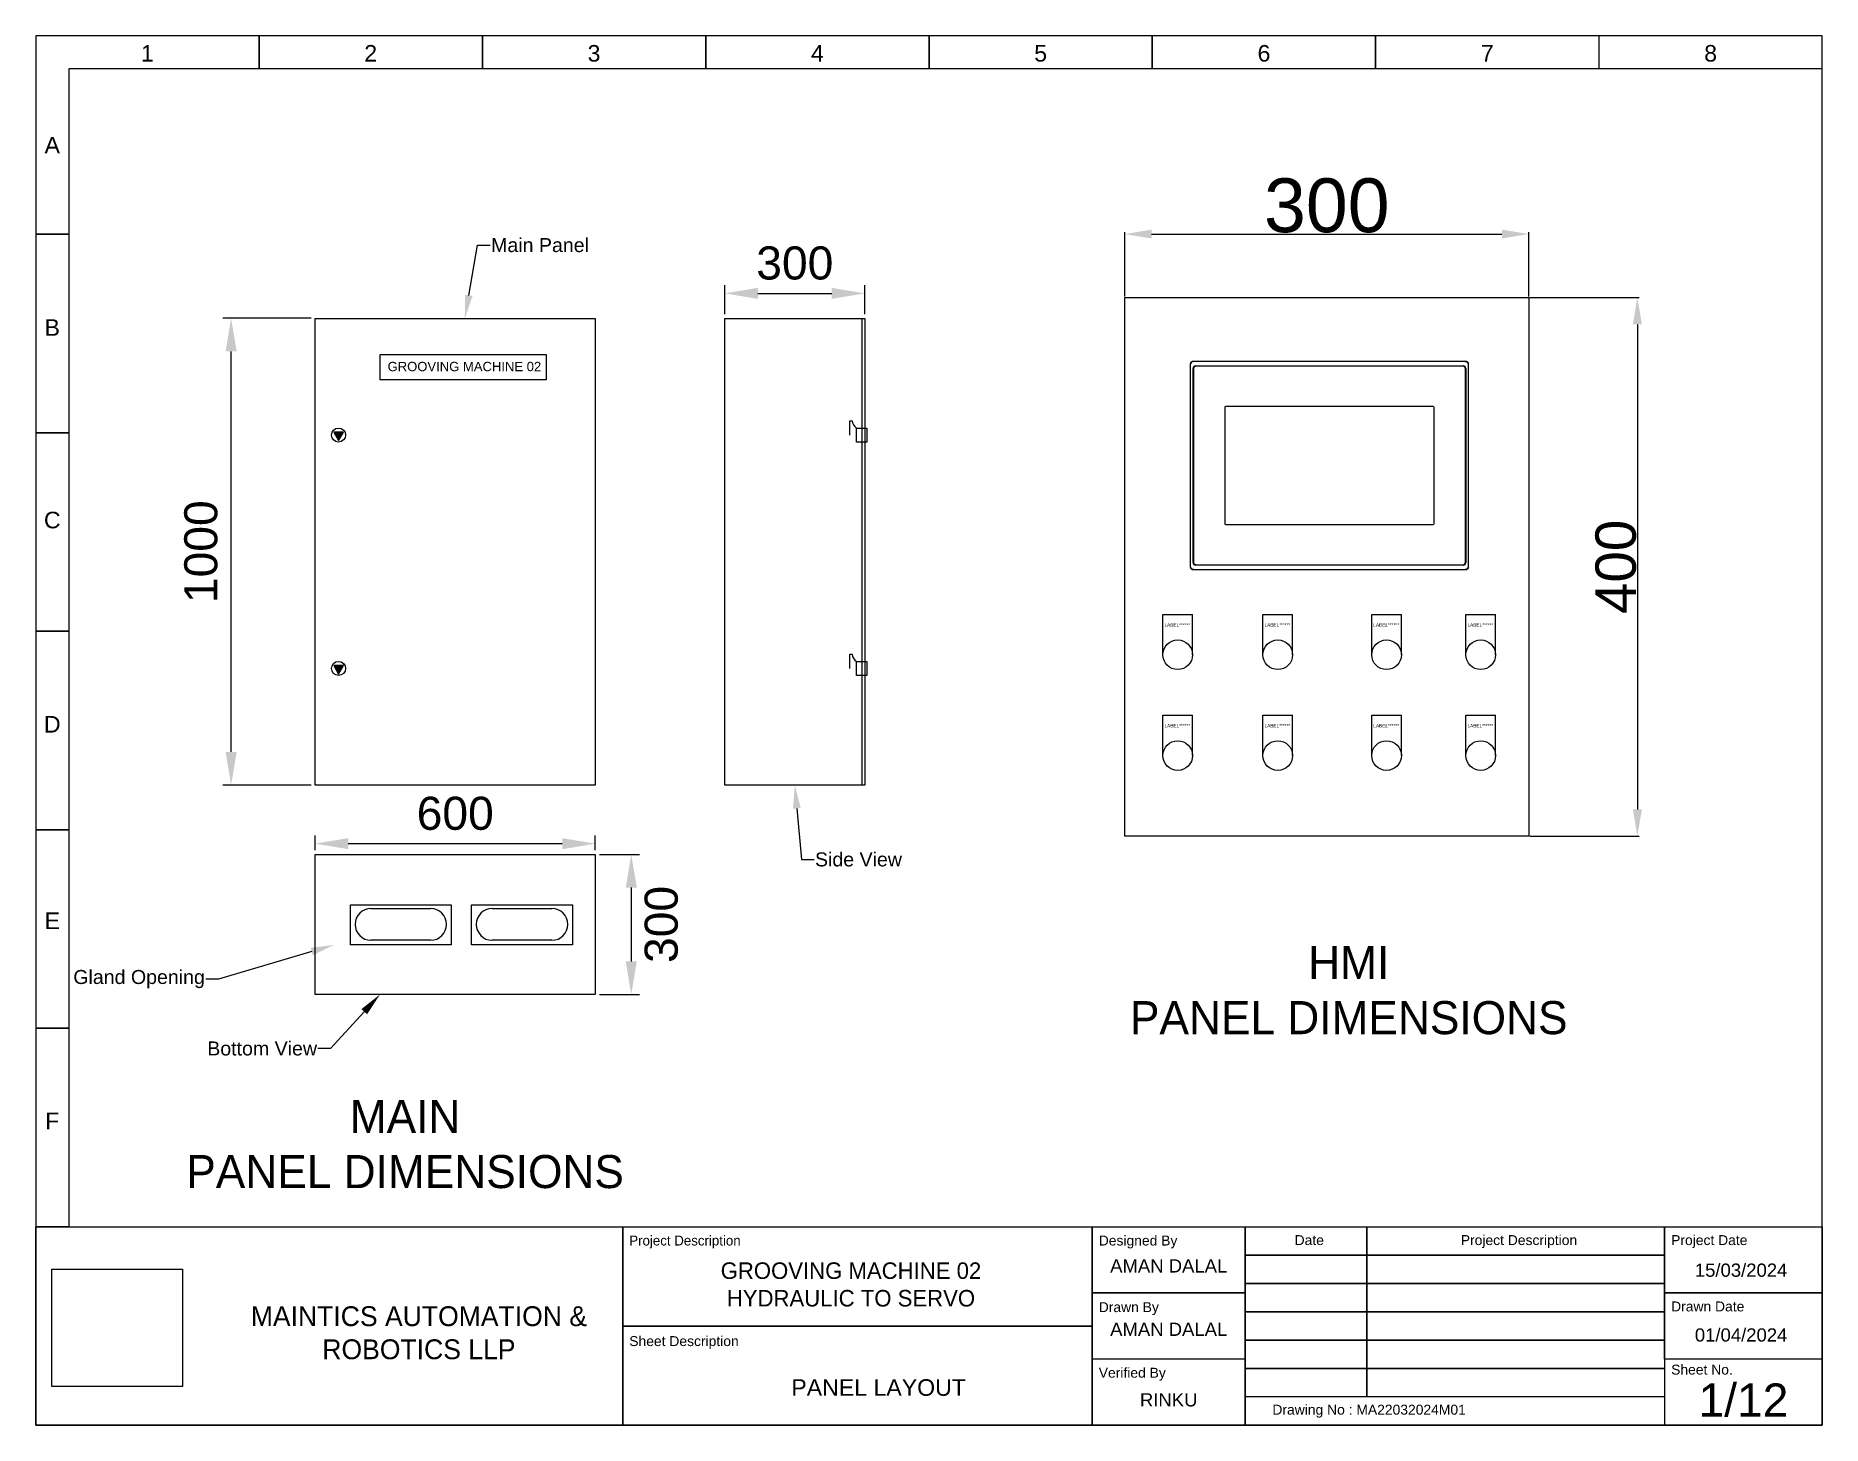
# Model space of a CAD drawing. Header units: millimetres. Extents: x -11 to 5160, y -11 to 2043.
# Drawn here: x 3963.4 to 4233.4, y 1339.9 to 1549.9 of the extents above; entities that cross this region are included whole.
import ezdxf
from ezdxf import colors
from ezdxf.entities.mleader import LeaderData, LeaderLine
from ezdxf.math import Vec2, Vec3

# ---------------------------------------------------------------- set-up
doc = ezdxf.new("R2010")
doc.units = ezdxf.units.MM
doc.styles.add('Annotative', font='arial.ttf')
doc.styles.get("Standard").update_dxf_attribs({"font": 'arial.ttf'})
doc.dimstyles.new('ISO-25', dxfattribs={"dimtxt": 2.5, "dimasz": 2.5, "dimexe": 1.25, "dimexo": 0.625, "dimtad": 1, "dimtxsty": 'Standard', "dimcen": 2.5, "dimadec": 0, "dimazin": 0, "dimtfac": 1, "dimtmove": 0, "dimatfit": 3, "dimfxl": 1, "dimarcsym": 0})
picture_1 = doc.add_image_def('image1.jpg', size_in_pixel=(150, 135))

msp = doc.modelspace()

# ---------------------------------------------------------------- texts
at = {"attachment_point": 1, "style": 'Annotative'}
for s, insert, char_height, width in [('\\pxqc;1', (3963.421, 1548.482), 2.5, 33.75), ('\\pxqc;2', (3997.171, 1548.482), 2.5, 33.75), ('\\pxqc;3', (4030.921, 1548.482), 2.5, 33.75), ('\\pxqc;4', (4064.671, 1548.482), 2.5, 33.75), ('\\pxqc;5', (4098.421, 1548.482), 2.5, 33.75), ('\\pxqc;6', (4132.171, 1548.482), 2.5, 33.75), ('\\pxqc;7', (4165.921, 1548.482), 2.5, 33.75), ('\\pxqc;8', (4199.671, 1548.482), 2.5, 33.75), ('\\pxqc;A', (3963.421, 1534.608), 2.5, 5), ('\\pxqc;B', (3963.421, 1507.04), 2.5, 5), ('\\pxqc;C', (3963.421, 1477.946), 2.5, 5), ('\\pxqc;D', (3963.421, 1447.078), 2.5, 5), ('\\pxqc;E', (3963.421, 1417.387), 2.5, 5), ('\\pxqc;F', (3963.421, 1387.134), 2.5, 5), ('Designed By', (4124.078, 1368.556), 1.5, 22.12958), ('\\pxqc;Date', (4147.195, 1368.622), 1.5, 17.39528), ('\\pxqc;Project Description', (4165.577, 1368.622), 1.5, 44.01766), ('Project Date', (4210.582, 1368.622), 1.5, 22.83874), ('\\pxqc;AMAN DALAL', (4123.091, 1364.975), 2, 23.11684), ('\\pxqc;15/03/2024', (4209.595, 1364.328), 2, 23.11684), ('Drawn By', (4124.078, 1358.492), 1.5, 22.12958), ('Drawn Date', (4210.582, 1358.596), 1.5, 22.83874), ('Sheet Description', (4053.124, 1353.357), 1.5, 34.98019), ('\\pxqc;AMAN DALAL', (4123.091, 1355.391), 2, 23.11684), ('\\pxqc;01/04/2024', (4209.595, 1354.534), 2, 23.11684), ('Verified By', (4124.078, 1348.577), 1.5, 22.12958), ('Sheet No.', (4210.582, 1349.05), 1.5, 22.83874), ('\\pxqc;PANEL LAYOUT', (4052.137, 1346.843), 2.5, 77.34131), ('\\pxqc;RINKU', (4123.091, 1344.727), 2, 23.11684), ('\\pxqc;1/12', (4209.595, 1346.203), 5, 23.82599), ('Drawing No : MA22032024M01', (4150.318, 1342.996), 1.5, 44.01766)]:
    msp.add_mtext(s, dxfattribs=dict(at, insert=insert, char_height=char_height, width=width))
at = {"attachment_point": 1}
for s, width, gutter_width, insert, char_height in [('GROOVING MACHINE 02', 25.24188, 0.882, (4016.597, 1500.6), 1.41083), ('\\pxqc;{\\Ftxt|c0;HMI\\PPANEL DIMENSIONS}', 77.34131, 12.5, (4123.185, 1412.328), 5), ('\\pxqc;{\\Ftxt|c0;MAIN\\PPANEL DIMENSIONS}', 77.34131, 12.5, (3980.573, 1389.066), 5), ('{\\Ftxt|c0;Project Description}', 34.98019, 12.5, (4053.124, 1368.556), 1.5), ('\\pxqc;{\\Ftxt|c0;GROOVING MACHINE 02\\PHYDRAULIC TO SERVO}', 66.4073, 12.5, (4053.423, 1364.505), 2.5), ('\\pxqc;{\\Ftxt|c0;MAINTICS AUTOMATION &\\PROBOTICS LLP}', 66.55986, 12.5, (3988.053, 1357.873), 3)]:
    msp.add_mtext_dynamic_manual_height_columns(s, width=width, gutter_width=gutter_width, heights=[0], dxfattribs=dict(at, insert=insert, char_height=char_height))

# ---------------------------------------------------------------- blocks, each defined once
blk = doc.blocks.new('*D52')
at = {"color": 0, "lineweight": -2, "transparency": 16777216}
for p, q in [((4048.61, 1426.16), (4054.67, 1426.16)), ((4053.42, 1421.16), (4053.42, 1410)), ((4048.61, 1405), (4054.67, 1405))]:
    blk.add_line(p, q, dxfattribs=at)
at = {"color": 0, "transparency": 16777216}
for points in [[(4052.59, 1421.16), (4054.26, 1421.16), (4053.42, 1426.16)], [(4052.59, 1410), (4054.26, 1410), (4053.42, 1405)]]:
    blk.add_solid(points, dxfattribs=at)
at = {"layer": 'Defpoints', "color": 0, "transparency": 16777216}
for p in [(4047.99, 1426.16), (4047.99, 1405), (4053.42, 1405)]:
    blk.add_point(p, dxfattribs=at)
at = {"color": 0, "transparency": 16777216, "insert": (4057.98, 1415.58), "char_height": 5, "attachment_point": 5, "rotation": 90}
blk.add_mtext('300', dxfattribs=at)
blk = doc.blocks.new('*D53')
at = {"color": 0, "lineweight": -2, "transparency": 16777216}
for p, q in [((4005.66, 1426.78), (4005.66, 1429.04)), ((4047.99, 1426.78), (4047.99, 1429.04)), ((4010.66, 1427.79), (4042.99, 1427.79))]:
    blk.add_line(p, q, dxfattribs=at)
at = {"color": 0, "transparency": 16777216}
for points in [[(4010.66, 1428.62), (4010.66, 1426.95), (4005.66, 1427.79)], [(4042.99, 1428.62), (4042.99, 1426.95), (4047.99, 1427.79)]]:
    blk.add_solid(points, dxfattribs=at)
at = {"layer": 'Defpoints', "color": 0, "transparency": 16777216}
for p in [(4005.66, 1426.16), (4047.99, 1427.79), (4047.99, 1426.16)]:
    blk.add_point(p, dxfattribs=at)
at = {"color": 0, "transparency": 16777216, "insert": (4026.82, 1432.34), "char_height": 5, "attachment_point": 5}
blk.add_mtext('600', dxfattribs=at)
blk = doc.blocks.new('*D54')
at = {"color": 0, "lineweight": -2, "transparency": 16777216}
for p, q in [((4005.04, 1507.18), (3991.7, 1507.18)), ((3992.95, 1441.64), (3992.95, 1502.18)), ((4005.04, 1436.64), (3991.7, 1436.64))]:
    blk.add_line(p, q, dxfattribs=at)
at = {"color": 0, "transparency": 16777216}
for points in [[(3992.12, 1502.18), (3993.79, 1502.18), (3992.95, 1507.18)], [(3992.12, 1441.64), (3993.79, 1441.64), (3992.95, 1436.64)]]:
    blk.add_solid(points, dxfattribs=at)
at = {"layer": 'Defpoints', "color": 0, "transparency": 16777216}
for p in [(3992.95, 1507.18), (4005.66, 1507.18), (4005.66, 1436.64)]:
    blk.add_point(p, dxfattribs=at)
at = {"color": 0, "transparency": 16777216, "insert": (3988.4, 1471.91), "char_height": 5, "attachment_point": 5, "rotation": 90}
blk.add_mtext('1000', dxfattribs=at)
blk = doc.blocks.new('*D55')
at = {"color": 0, "lineweight": -2, "transparency": 16777216}
for p, q in [((4067.56, 1507.8), (4067.56, 1512.2)), ((4088.72, 1507.8), (4088.72, 1512.2)), ((4072.56, 1510.95), (4083.72, 1510.95))]:
    blk.add_line(p, q, dxfattribs=at)
at = {"color": 0, "transparency": 16777216}
for points in [[(4072.56, 1511.79), (4072.56, 1510.12), (4067.56, 1510.95)], [(4083.72, 1511.79), (4083.72, 1510.12), (4088.72, 1510.95)]]:
    blk.add_solid(points, dxfattribs=at)
at = {"layer": 'Defpoints', "color": 0, "transparency": 16777216}
for p in [(4088.72, 1510.95), (4067.56, 1507.18), (4088.72, 1507.18)]:
    blk.add_point(p, dxfattribs=at)
at = {"color": 0, "transparency": 16777216, "insert": (4078.14, 1515.51), "char_height": 5, "attachment_point": 5}
blk.add_mtext('300', dxfattribs=at)
blk = doc.blocks.new('*U227')
for p, q in [((-11, 0), (-11, 30)), ((-11, 30), (11, 30)), ((11, 0), (11, 30))]:
    blk.add_line(p, q)
blk.add_circle((0, 0), 11)
at = {"insert": (-11.3, 23.4), "char_height": 2.5, "attachment_point": 1}
blk.add_mtext_dynamic_manual_height_columns('\\pxqc,t5;LABEL******', width=22, gutter_width=12.5, heights=[0], dxfattribs=at)
blk = doc.blocks.new('*D234')
at = {"color": 0, "lineweight": -2, "transparency": 16777216}
for p, q in [((3434.5, 1751.8), (3515.6, 1751.8)), ((3514.3, 1731.8), (3514.3, 1371.8)), ((3434.5, 1351.8), (3515.6, 1351.8))]:
    blk.add_line(p, q, dxfattribs=at)
at = {"color": 0, "transparency": 16777216}
for points in [[(3511, 1731.8), (3517.7, 1731.8), (3514.3, 1751.8)], [(3511, 1371.8), (3517.7, 1371.8), (3514.3, 1351.8)]]:
    blk.add_solid(points, dxfattribs=at)
at = {"layer": 'Defpoints', "color": 0, "transparency": 16777216}
for p in [(3433.8, 1751.8), (3433.8, 1351.8), (3514.3, 1351.8)]:
    blk.add_point(p, dxfattribs=at)
at = {"color": 0, "transparency": 16777216, "insert": (3498.4, 1551.8), "char_height": 2.5, "attachment_point": 5, "rotation": 90}
blk.add_mtext('{\\H12x;400}', dxfattribs=at)
blk = doc.blocks.new('*D233')
at = {"color": 0, "lineweight": -2, "transparency": 16777216}
for p, q in [((3133.8, 1752.4), (3133.8, 1800.1)), ((3153.8, 1798.8), (3413.8, 1798.8)), ((3433.8, 1752.4), (3433.8, 1800.1))]:
    blk.add_line(p, q, dxfattribs=at)
at = {"color": 0, "transparency": 16777216}
for points in [[(3153.8, 1802.1), (3153.8, 1795.5), (3133.8, 1798.8)], [(3413.8, 1802.1), (3413.8, 1795.5), (3433.8, 1798.8)]]:
    blk.add_solid(points, dxfattribs=at)
at = {"layer": 'Defpoints', "color": 0, "transparency": 16777216}
for p in [(3433.8, 1798.8), (3133.8, 1751.8), (3433.8, 1751.8)]:
    blk.add_point(p, dxfattribs=at)
at = {"color": 0, "transparency": 16777216, "insert": (3283.8, 1819.9), "char_height": 2.5, "attachment_point": 5}
blk.add_mtext('{\\H16x;300}', dxfattribs=at)
blk = doc.blocks.new('BCH PANEL')
at = {"color": 7, "linetype": 'Continuous'}
for p, q in [((3182.752, 1702.536), (3182.756, 1702.672)), ((3182.752, 1551.514), (3182.752, 1702.536)), ((3182.756, 1702.672), (3182.77, 1702.807)), ((3182.77, 1702.807), (3182.793, 1702.941)), ((3182.793, 1702.941), (3182.825, 1703.073)), ((3182.825, 1703.073), (3182.866, 1703.202)), ((3182.866, 1703.202), (3182.916, 1703.329)), ((3182.916, 1703.329), (3182.974, 1703.452)), ((3182.925, 1702.433), (3182.922, 1702.366)), ((3182.931, 1702.5), (3182.925, 1702.433)), ((3182.94, 1702.568), (3182.931, 1702.5)), ((3182.95, 1702.635), (3182.94, 1702.568)), ((3182.964, 1702.702), (3182.95, 1702.635)), ((3182.979, 1702.769), (3182.964, 1702.702)), ((3182.974, 1703.452), (3183.041, 1703.57)), ((3182.997, 1702.836), (3182.979, 1702.769)), ((3183.017, 1702.902), (3182.997, 1702.836)), ((3183.039, 1702.967), (3183.017, 1702.902)), ((3183.063, 1703.032), (3183.039, 1702.967)), ((3183.041, 1703.57), (3183.115, 1703.684)), ((3183.09, 1703.096), (3183.063, 1703.032)), ((3183.119, 1703.159), (3183.09, 1703.096)), ((3183.115, 1703.684), (3183.197, 1703.792)), ((3183.15, 1703.221), (3183.119, 1703.159)), ((3183.184, 1703.282), (3183.15, 1703.221)), ((3183.219, 1703.342), (3183.184, 1703.282)), ((3183.197, 1703.792), (3183.286, 1703.894)), ((3183.257, 1703.401), (3183.219, 1703.342)), ((3183.296, 1703.459), (3183.257, 1703.401)), ((3183.286, 1703.894), (3183.383, 1703.99)), ((3183.338, 1703.515), (3183.296, 1703.459)), ((3183.381, 1703.569), (3183.338, 1703.515)), ((3183.426, 1703.622), (3183.381, 1703.569)), ((3183.383, 1703.99), (3183.485, 1704.08)), ((3183.473, 1703.674), (3183.426, 1703.622)), ((3183.522, 1703.723), (3183.473, 1703.674)), ((3183.485, 1704.08), (3183.593, 1704.162)), ((3183.572, 1703.771), (3183.522, 1703.723)), ((3183.623, 1703.817), (3183.572, 1703.771)), ((3183.593, 1704.162), (3183.707, 1704.236)), ((3183.677, 1703.861), (3183.623, 1703.817)), ((3183.731, 1703.904), (3183.677, 1703.861)), ((3183.707, 1704.236), (3183.825, 1704.303)), ((3183.787, 1703.944), (3183.731, 1703.904)), ((3183.844, 1703.982), (3183.787, 1703.944)), ((3183.825, 1704.303), (3183.948, 1704.361)), ((3183.903, 1704.018), (3183.844, 1703.982)), ((3183.962, 1704.053), (3183.903, 1704.018)), ((3183.948, 1704.361), (3184.074, 1704.411)), ((3184.023, 1704.085), (3183.962, 1704.053)), ((3184.084, 1704.115), (3184.023, 1704.085)), ((3184.074, 1704.411), (3184.204, 1704.452)), ((3184.146, 1704.143), (3184.084, 1704.115)), ((3184.21, 1704.169), (3184.146, 1704.143)), ((3184.204, 1704.452), (3184.336, 1704.484)), ((3184.274, 1704.192), (3184.21, 1704.169)), ((3184.339, 1704.214), (3184.274, 1704.192)), ((3184.336, 1704.484), (3184.47, 1704.507)), ((3184.406, 1704.233), (3184.339, 1704.214)), ((3184.472, 1704.251), (3184.406, 1704.233)), ((3184.47, 1704.507), (3184.605, 1704.52)), ((3184.539, 1704.266), (3184.472, 1704.251)), ((3184.502, 1555.025), (3184.502, 1699.025)), ((3184.606, 1704.278), (3184.539, 1704.266)), ((3184.605, 1704.52), (3184.741, 1704.525)), ((3184.673, 1704.289), (3184.606, 1704.278)), ((3184.74, 1704.298), (3184.673, 1704.289)), ((3184.806, 1704.304), (3184.74, 1704.298)), ((3184.741, 1704.525), (3386.763, 1704.525)), ((3184.752, 1698.775), (3184.752, 1555.275)), ((3184.872, 1704.308), (3184.806, 1704.304)), ((3184.872, 1704.308), (3184.928, 1704.31)), ((3184.928, 1704.31), (3184.955, 1704.31)), ((3386.548, 1704.31), (3184.955, 1704.31)), ((3186.502, 1701.025), (3385.002, 1701.025)), ((3384.752, 1700.775), (3186.752, 1700.775)), ((3386.548, 1704.31), (3386.603, 1704.309)), ((3386.603, 1704.309), (3386.631, 1704.308)), ((3386.631, 1704.308), (3386.697, 1704.304)), ((3386.697, 1704.304), (3386.763, 1704.297)), ((3386.752, 1555.275), (3386.752, 1698.775)), ((3386.763, 1704.525), (3386.898, 1704.52)), ((3386.763, 1704.297), (3386.83, 1704.288)), ((3386.83, 1704.288), (3386.897, 1704.277)), ((3386.897, 1704.277), (3386.964, 1704.264)), ((3386.898, 1704.52), (3387.034, 1704.507)), ((3386.964, 1704.264), (3387.03, 1704.249)), ((3387.002, 1699.025), (3387.002, 1555.025)), ((3387.03, 1704.249), (3387.097, 1704.231)), ((3387.034, 1704.507), (3387.167, 1704.484)), ((3387.097, 1704.231), (3387.163, 1704.211)), ((3387.163, 1704.211), (3387.228, 1704.189)), ((3387.167, 1704.484), (3387.3, 1704.452)), ((3387.228, 1704.189), (3387.292, 1704.165)), ((3387.292, 1704.165), (3387.355, 1704.139)), ((3387.3, 1704.452), (3387.429, 1704.411)), ((3387.355, 1704.139), (3387.417, 1704.111)), ((3387.417, 1704.111), (3387.478, 1704.08)), ((3387.429, 1704.411), (3387.555, 1704.361)), ((3387.478, 1704.08), (3387.538, 1704.048)), ((3387.538, 1704.048), (3387.598, 1704.014)), ((3387.555, 1704.361), (3387.678, 1704.303)), ((3387.598, 1704.014), (3387.656, 1703.978)), ((3387.656, 1703.978), (3387.713, 1703.94)), ((3387.678, 1704.303), (3387.797, 1704.236)), ((3387.713, 1703.94), (3387.769, 1703.899)), ((3387.769, 1703.899), (3387.823, 1703.857)), ((3387.797, 1704.236), (3387.91, 1704.162)), ((3387.823, 1703.857), (3387.876, 1703.813)), ((3387.876, 1703.813), (3387.928, 1703.768)), ((3387.91, 1704.162), (3388.019, 1704.079)), ((3387.928, 1703.768), (3387.978, 1703.72)), ((3387.978, 1703.72), (3388.027, 1703.671)), ((3388.019, 1704.079), (3388.121, 1703.99)), ((3388.027, 1703.671), (3388.074, 1703.62)), ((3388.074, 1703.62), (3388.119, 1703.567)), ((3388.119, 1703.567), (3388.163, 1703.513)), ((3388.121, 1703.99), (3388.217, 1703.894)), ((3388.163, 1703.513), (3388.204, 1703.457)), ((3388.204, 1703.457), (3388.244, 1703.4)), ((3388.217, 1703.894), (3388.306, 1703.792)), ((3388.244, 1703.4), (3388.282, 1703.341)), ((3388.282, 1703.341), (3388.318, 1703.281)), ((3388.306, 1703.792), (3388.388, 1703.683)), ((3388.318, 1703.281), (3388.352, 1703.22)), ((3388.352, 1703.22), (3388.383, 1703.158)), ((3388.383, 1703.158), (3388.412, 1703.095)), ((3388.388, 1703.683), (3388.463, 1703.57)), ((3388.412, 1703.095), (3388.439, 1703.031)), ((3388.439, 1703.031), (3388.464, 1702.967)), ((3388.463, 1703.57), (3388.529, 1703.451)), ((3388.464, 1702.967), (3388.487, 1702.901)), ((3388.487, 1702.901), (3388.507, 1702.836)), ((3388.507, 1702.836), (3388.524, 1702.769)), ((3388.524, 1702.769), (3388.54, 1702.702)), ((3388.529, 1703.451), (3388.588, 1703.329)), ((3388.54, 1702.702), (3388.553, 1702.635)), ((3388.553, 1702.635), (3388.564, 1702.568)), ((3388.564, 1702.568), (3388.572, 1702.5)), ((3388.572, 1702.5), (3388.578, 1702.433)), ((3388.578, 1702.433), (3388.581, 1702.366)), ((3388.588, 1703.329), (3388.637, 1703.202)), ((3388.637, 1703.202), (3388.678, 1703.073)), ((3388.678, 1703.073), (3388.71, 1702.941)), ((3388.71, 1702.941), (3388.733, 1702.807)), ((3388.733, 1702.807), (3388.747, 1702.672)), ((3388.747, 1702.672), (3388.752, 1702.536)), ((3388.752, 1702.536), (3388.752, 1551.514)), ((3208.002, 1669.975), (3208.002, 1584.075)), ((3362.702, 1670.775), (3208.802, 1670.775)), ((3363.502, 1584.075), (3363.502, 1669.975)), ((3208.802, 1583.275), (3362.702, 1583.275)), ((3182.756, 1551.378), (3182.752, 1551.514)), ((3182.925, 1551.617), (3182.922, 1551.684)), ((3182.931, 1551.549), (3182.925, 1551.617)), ((3182.939, 1551.482), (3182.931, 1551.549)), ((3182.949, 1551.415), (3182.939, 1551.482)), ((3385.002, 1553.025), (3186.502, 1553.025)), ((3186.752, 1553.275), (3384.752, 1553.275)), ((3388.564, 1551.482), (3388.553, 1551.415)), ((3388.572, 1551.55), (3388.564, 1551.482)), ((3388.578, 1551.617), (3388.572, 1551.55)), ((3388.581, 1551.684), (3388.578, 1551.617)), ((3388.752, 1551.514), (3388.747, 1551.378)), ((3182.77, 1551.243), (3182.756, 1551.378)), ((3182.793, 1551.109), (3182.77, 1551.243)), ((3182.825, 1550.977), (3182.793, 1551.109)), ((3182.866, 1550.848), (3182.825, 1550.977)), ((3182.916, 1550.721), (3182.866, 1550.848)), ((3182.974, 1550.598), (3182.916, 1550.721)), ((3182.962, 1551.348), (3182.949, 1551.415)), ((3182.978, 1551.281), (3182.962, 1551.348)), ((3183.04, 1550.48), (3182.974, 1550.598)), ((3182.996, 1551.216), (3182.978, 1551.281)), ((3183.016, 1551.15), (3182.996, 1551.216)), ((3183.038, 1551.086), (3183.016, 1551.15)), ((3183.063, 1551.022), (3183.038, 1551.086)), ((3183.115, 1550.367), (3183.04, 1550.48)), ((3183.09, 1550.959), (3183.063, 1551.022)), ((3183.119, 1550.897), (3183.09, 1550.959)), ((3183.197, 1550.258), (3183.115, 1550.367)), ((3183.15, 1550.836), (3183.119, 1550.897)), ((3183.184, 1550.776), (3183.15, 1550.836)), ((3183.22, 1550.716), (3183.184, 1550.776)), ((3183.286, 1550.156), (3183.197, 1550.258)), ((3183.257, 1550.658), (3183.22, 1550.716)), ((3183.297, 1550.601), (3183.257, 1550.658)), ((3183.382, 1550.06), (3183.286, 1550.156)), ((3183.339, 1550.546), (3183.297, 1550.601)), ((3183.383, 1550.492), (3183.339, 1550.546)), ((3183.485, 1549.97), (3183.382, 1550.06)), ((3183.428, 1550.439), (3183.383, 1550.492)), ((3183.475, 1550.388), (3183.428, 1550.439)), ((3183.523, 1550.339), (3183.475, 1550.388)), ((3183.593, 1549.888), (3183.485, 1549.97)), ((3183.574, 1550.291), (3183.523, 1550.339)), ((3183.625, 1550.245), (3183.574, 1550.291)), ((3183.707, 1549.814), (3183.593, 1549.888)), ((3183.678, 1550.201), (3183.625, 1550.245)), ((3183.733, 1550.159), (3183.678, 1550.201)), ((3183.825, 1549.747), (3183.707, 1549.814)), ((3183.789, 1550.118), (3183.733, 1550.159)), ((3183.846, 1550.079), (3183.789, 1550.118)), ((3183.948, 1549.689), (3183.825, 1549.747)), ((3183.904, 1550.043), (3183.846, 1550.079)), ((3183.963, 1550.008), (3183.904, 1550.043)), ((3184.074, 1549.639), (3183.948, 1549.689)), ((3184.024, 1549.975), (3183.963, 1550.008)), ((3184.085, 1549.944), (3184.024, 1549.975)), ((3184.204, 1549.598), (3184.074, 1549.639)), ((3184.147, 1549.915), (3184.085, 1549.944)), ((3184.211, 1549.889), (3184.147, 1549.915)), ((3184.336, 1549.566), (3184.204, 1549.598)), ((3184.275, 1549.864), (3184.211, 1549.889)), ((3184.34, 1549.841), (3184.275, 1549.864)), ((3184.47, 1549.543), (3184.336, 1549.566)), ((3184.406, 1549.821), (3184.34, 1549.841)), ((3184.473, 1549.803), (3184.406, 1549.821)), ((3184.605, 1549.529), (3184.47, 1549.543)), ((3184.539, 1549.787), (3184.473, 1549.803)), ((3184.606, 1549.773), (3184.539, 1549.787)), ((3184.741, 1549.525), (3184.605, 1549.529)), ((3184.673, 1549.762), (3184.606, 1549.773)), ((3184.74, 1549.753), (3184.673, 1549.762)), ((3184.806, 1549.746), (3184.74, 1549.753)), ((3386.763, 1549.525), (3184.741, 1549.525)), ((3184.872, 1549.742), (3184.806, 1549.746)), ((3184.9, 1549.741), (3184.872, 1549.742)), ((3184.955, 1549.74), (3184.9, 1549.741)), ((3184.955, 1549.74), (3386.548, 1549.74)), ((3386.576, 1549.74), (3386.548, 1549.74)), ((3386.631, 1549.742), (3386.576, 1549.74)), ((3386.697, 1549.746), (3386.631, 1549.742)), ((3386.763, 1549.753), (3386.697, 1549.746)), ((3386.83, 1549.761), (3386.763, 1549.753)), ((3386.898, 1549.529), (3386.763, 1549.525)), ((3386.897, 1549.772), (3386.83, 1549.761)), ((3386.964, 1549.786), (3386.897, 1549.772)), ((3387.034, 1549.543), (3386.898, 1549.529)), ((3387.03, 1549.801), (3386.964, 1549.786)), ((3387.097, 1549.819), (3387.03, 1549.801)), ((3387.167, 1549.566), (3387.034, 1549.543)), ((3387.163, 1549.839), (3387.097, 1549.819)), ((3387.228, 1549.861), (3387.163, 1549.839)), ((3387.3, 1549.598), (3387.167, 1549.566)), ((3387.292, 1549.885), (3387.228, 1549.861)), ((3387.355, 1549.911), (3387.292, 1549.885)), ((3387.429, 1549.639), (3387.3, 1549.598)), ((3387.417, 1549.939), (3387.355, 1549.911)), ((3387.478, 1549.969), (3387.417, 1549.939)), ((3387.555, 1549.689), (3387.429, 1549.639)), ((3387.538, 1550.002), (3387.478, 1549.969)), ((3387.598, 1550.036), (3387.538, 1550.002)), ((3387.678, 1549.747), (3387.555, 1549.689)), ((3387.656, 1550.072), (3387.598, 1550.036)), ((3387.713, 1550.11), (3387.656, 1550.072)), ((3387.796, 1549.814), (3387.678, 1549.747)), ((3387.769, 1550.151), (3387.713, 1550.11)), ((3387.823, 1550.193), (3387.769, 1550.151)), ((3387.91, 1549.888), (3387.796, 1549.814)), ((3387.876, 1550.237), (3387.823, 1550.193)), ((3387.928, 1550.282), (3387.876, 1550.237)), ((3388.018, 1549.97), (3387.91, 1549.888)), ((3387.978, 1550.33), (3387.928, 1550.282)), ((3388.027, 1550.379), (3387.978, 1550.33)), ((3388.121, 1550.06), (3388.018, 1549.97)), ((3388.074, 1550.43), (3388.027, 1550.379)), ((3388.119, 1550.483), (3388.074, 1550.43)), ((3388.163, 1550.537), (3388.119, 1550.483)), ((3388.217, 1550.156), (3388.121, 1550.06)), ((3388.204, 1550.593), (3388.163, 1550.537)), ((3388.244, 1550.65), (3388.204, 1550.593)), ((3388.306, 1550.258), (3388.217, 1550.156)), ((3388.282, 1550.709), (3388.244, 1550.65)), ((3388.318, 1550.768), (3388.282, 1550.709)), ((3388.388, 1550.366), (3388.306, 1550.258)), ((3388.352, 1550.83), (3388.318, 1550.768)), ((3388.383, 1550.892), (3388.352, 1550.83)), ((3388.412, 1550.955), (3388.383, 1550.892)), ((3388.463, 1550.48), (3388.388, 1550.366)), ((3388.439, 1551.018), (3388.412, 1550.955)), ((3388.464, 1551.083), (3388.439, 1551.018)), ((3388.529, 1550.598), (3388.463, 1550.48)), ((3388.487, 1551.148), (3388.464, 1551.083)), ((3388.507, 1551.214), (3388.487, 1551.148)), ((3388.524, 1551.281), (3388.507, 1551.214)), ((3388.54, 1551.348), (3388.524, 1551.281)), ((3388.588, 1550.721), (3388.529, 1550.598)), ((3388.553, 1551.415), (3388.54, 1551.348)), ((3388.637, 1550.848), (3388.588, 1550.721)), ((3388.678, 1550.977), (3388.637, 1550.848)), ((3388.71, 1551.109), (3388.678, 1550.977)), ((3388.733, 1551.243), (3388.71, 1551.109)), ((3388.747, 1551.378), (3388.733, 1551.243))]:
    blk.add_line(p, q, dxfattribs=at)
blk.add_lwpolyline([(3133.844, 1751.785), (3433.844, 1751.785), (3433.844, 1351.785), (3133.844, 1351.785)], close=True)
for centre, radius, start, end in [((3186.502, 1699.025), 2, 90, 180), ((3186.752, 1698.775), 2, 90, 180), ((3384.752, 1698.775), 2, 0, 90), ((3385.002, 1699.025), 2, 0, 90), ((3208.802, 1669.975), 0.8, 90, 180), ((3362.702, 1669.975), 0.8, 0, 90), ((3208.802, 1584.075), 0.8, 180, 270), ((3362.702, 1584.075), 0.8, 270, 0), ((3186.502, 1555.025), 2, 180, 270), ((3186.752, 1555.275), 2, 180, 270), ((3384.752, 1555.275), 2, 270, 0), ((3385.002, 1555.025), 2, 270, 0)]:
    blk.add_arc(centre, radius, start, end, dxfattribs=at)
for p in [(3173.12, 1486.549), (3247.408, 1486.549), (3328.159, 1486.549), (3398.039, 1486.549), (3173.12, 1411.719), (3247.408, 1411.719), (3328.159, 1411.719), (3398.039, 1411.719)]:
    blk.add_blockref('*U227', p)
dim = blk.add_linear_dim(base=(3433.844, 1798.805), p1=(3133.844, 1751.785), p2=(3433.844, 1751.785), text='{\\H16x;<>}', dimstyle='ISO-25', override={"dimasz": 20})
dim.commit()
dim.dimension.update_dxf_attribs({"geometry": '*D233', "text_midpoint": (3283.844, 1819.866)})
dim = blk.add_linear_dim(base=(3514.337, 1351.785), p1=(3433.844, 1751.785), p2=(3433.844, 1351.785), angle=90, text='{\\H12x;<>}', dimstyle='ISO-25', override={"dimasz": 20})
dim.commit()
dim.dimension.update_dxf_attribs({"geometry": '*D234', "text_midpoint": (3498.395, 1551.785)})

# ---------------------------------------------------------------- dimensions: what is measured, and where the dimension line sits
dim = msp.add_linear_dim(base=(4088.719, 1510.952), p1=(4067.557, 1507.176), p2=(4088.719, 1507.176), text='300', dimstyle='ISO-25', override={"dimtxt": 5, "dimasz": 5, "dimgap": 2})
dim.commit()
dim.dimension.update_dxf_attribs({"geometry": '*D55', "text_midpoint": (4078.138, 1515.507)})
for base, p1, p2, text, override, picture, middle in [((3992.952, 1507.176), (4005.66, 1436.635), (4005.66, 1507.176), '1000', {"dimtxt": 5, "dimasz": 5, "dimgap": 2}, '*D54', (3988.399, 1471.906)), ((4053.424, 1404.997), (4047.985, 1426.159), (4047.985, 1404.997), '300', {"dimtxt": 5, "dimasz": 5, "dimgap": 2, "dimtad": 2}, '*D52', (4057.978, 1415.578))]:
    dim = msp.add_linear_dim(base=base, p1=p1, p2=p2, angle=90, text=text, dimstyle='ISO-25', override=override)
    dim.commit()
    dim.dimension.update_dxf_attribs({"geometry": picture, "text_midpoint": middle})
dim = msp.add_linear_dim(base=(4047.985, 1427.787), p1=(4005.66, 1426.159), p2=(4047.985, 1426.159), text='600', dimstyle='ISO-25', override={"dimtxt": 5, "dimasz": 5, "dimgap": 2})
dim.commit()
dim.dimension.update_dxf_attribs({"geometry": '*D53', "text_midpoint": (4026.823, 1427.787), "dimtype": 160})

# ---------------------------------------------------------------- hatches: boundary and pattern name
h = msp.add_hatch(color=256)
h.dxf.hatch_style = 1
h.paths.add_polyline_path([(4009.923, 1489.966), (4008.451, 1489.966), (4009.187, 1488.691)])
h = msp.add_hatch(color=256)
h.dxf.hatch_style = 1
h.paths.add_polyline_path([(4009.923, 1454.695), (4008.451, 1454.695), (4009.187, 1453.421)])

# ---------------------------------------------------------------- linework, layer by layer
for p, q in [((3997.171, 1549.888), (3997.171, 1544.888)), ((3997.171, 1544.888), (3997.171, 1549.888)), ((4030.921, 1549.888), (4030.921, 1544.888)), ((4030.921, 1544.888), (4030.921, 1549.888)), ((4064.671, 1549.888), (4064.671, 1544.888)), ((4064.671, 1544.888), (4064.671, 1549.888)), ((4098.421, 1549.888), (4098.421, 1544.888)), ((4098.421, 1544.888), (4098.421, 1549.888)), ((4132.171, 1549.888), (4132.171, 1544.888)), ((4132.171, 1544.888), (4132.171, 1549.888)), ((4165.921, 1549.888), (4165.921, 1544.888)), ((4165.921, 1544.888), (4165.921, 1549.888)), ((4199.671, 1549.888), (4199.671, 1544.888)), ((4233.421, 1544.888), (3968.421, 1544.888)), ((3968.421, 1544.888), (3968.421, 1369.888)), ((3968.421, 1519.888), (3963.421, 1519.888)), ((3963.421, 1519.888), (3968.421, 1519.888)), ((4088.253, 1507.176), (4088.253, 1436.635)), ((4086.48, 1489.541), (4086.48, 1491.69)), ((4086.48, 1491.69), (4086.808, 1491.69)), ((3968.421, 1489.888), (3963.421, 1489.888)), ((3963.421, 1489.888), (3968.421, 1489.888)), ((3968.421, 1459.888), (3963.421, 1459.888)), ((3963.421, 1459.888), (3968.421, 1459.888)), ((4086.48, 1454.27), (4086.48, 1456.42)), ((4086.48, 1456.42), (4086.808, 1456.42)), ((3968.421, 1429.888), (3963.421, 1429.888)), ((3963.421, 1429.888), (3968.421, 1429.888)), ((3968.421, 1399.888), (3963.421, 1399.888)), ((3963.421, 1399.888), (3968.421, 1399.888)), ((3968.421, 1369.888), (3963.421, 1369.888))]:
    msp.add_line(p, q)
for points in [[(3963.421, 1339.888), (4233.421, 1339.888), (4233.421, 1549.888), (3963.421, 1549.888)], [(4005.66, 1507.176), (4047.985, 1507.176), (4047.985, 1436.635), (4005.66, 1436.635)], [(4067.557, 1507.176), (4088.719, 1507.176), (4088.719, 1436.635), (4067.557, 1436.635)], [(4015.47, 1501.707), (4040.583, 1501.707), (4040.583, 1497.899), (4015.47, 1497.899)], [(4089.019, 1488.483), (4087.488, 1488.483), (4087.488, 1490.599), (4089.019, 1490.599)], [(4009.187, 1488.691), (4009.923, 1489.966), (4008.451, 1489.966)], [(4089.019, 1453.212), (4087.488, 1453.212), (4087.488, 1455.329), (4089.019, 1455.329)], [(4009.187, 1453.421), (4009.923, 1454.695), (4008.451, 1454.695)], [(4005.66, 1426.159), (4047.985, 1426.159), (4047.985, 1404.997), (4005.66, 1404.997)], [(4010.97, 1418.552), (4026.207, 1418.552), (4026.207, 1412.485), (4010.97, 1412.485)], [(4029.299, 1418.552), (4044.536, 1418.552), (4044.536, 1412.485), (4029.299, 1412.485)], [(3963.421, 1369.888), (3963.421, 1369.888), (3963.421, 1339.888), (3963.421, 1339.888)], [(3963.421, 1369.888), (4052.137, 1369.888), (4052.137, 1339.888), (3963.421, 1339.888)], [(4052.137, 1369.888), (4123.091, 1369.888), (4123.091, 1354.888), (4052.137, 1354.888)], [(4123.091, 1369.888), (4146.208, 1369.888), (4146.208, 1339.888), (4123.091, 1339.888)], [(4123.091, 1369.888), (4146.208, 1369.888), (4146.208, 1359.888), (4123.091, 1359.888)], [(4146.208, 1369.888), (4209.595, 1369.888), (4209.595, 1365.608), (4146.208, 1365.608)], [(4209.595, 1369.888), (4233.421, 1369.888), (4233.421, 1359.888), (4209.595, 1359.888)], [(4146.208, 1365.608), (4209.595, 1365.608), (4209.595, 1361.328), (4146.208, 1361.328)], [(4146.208, 1361.328), (4209.595, 1361.328), (4209.595, 1357.048), (4146.208, 1357.048)], [(4123.091, 1359.888), (4146.208, 1359.888), (4146.208, 1349.888), (4123.091, 1349.888)], [(4209.595, 1359.888), (4233.421, 1359.888), (4233.421, 1349.888), (4209.595, 1349.888)], [(4146.208, 1357.048), (4209.595, 1357.048), (4209.595, 1352.768), (4146.208, 1352.768)], [(4052.137, 1354.888), (4123.091, 1354.888), (4123.091, 1339.888), (4052.137, 1339.888)], [(4146.208, 1352.768), (4209.595, 1352.768), (4209.595, 1348.488), (4146.208, 1348.488)], [(4146.208, 1348.488), (4209.595, 1348.488), (4209.595, 1344.208), (4146.208, 1344.208)]]:
    msp.add_lwpolyline(points, close=True)
for points in [[(4014.074, 1417.976), (4023.103, 1417.976)], [(4032.403, 1417.976), (4041.432, 1417.976)], [(4023.103, 1413.18), (4014.074, 1413.18)], [(4041.432, 1413.18), (4032.403, 1413.18)], [(4233.421, 1369.888), (4233.421, 1339.888), (3963.421, 1339.888), (3963.421, 1369.888)], [(3968.421, 1369.888), (4233.421, 1369.888)], [(4164.59, 1339.888), (4146.208, 1339.888), (4146.208, 1369.888), (4164.59, 1369.888), (4164.59, 1344.208)], [(4164.59, 1344.208), (4164.59, 1369.888), (4209.595, 1369.888), (4209.595, 1339.888), (4164.59, 1339.888)]]:
    msp.add_lwpolyline(points)
for centre in [(4009.187, 1489.541), (4009.187, 1454.27)]:
    msp.add_circle(centre, 1.058)
for centre, radius, start, end in [((4088.244, 1491.827), 1.442, 185.44161, 238.37921), ((4088.244, 1456.557), 1.442, 185.44161, 238.37921), ((4014.074, 1415.578), 2.398, 90, 270), ((4023.103, 1415.578), 2.398, 270, 90), ((4032.403, 1415.578), 2.398, 90, 270), ((4041.432, 1415.578), 2.398, 270, 90)]:
    msp.add_arc(centre, radius, start, end)

# ---------------------------------------------------------------- block references
at = {"xscale": 0.2036118000541889, "yscale": 0.2036118000541889, "zscale": 0.2036118000541889}
msp.add_blockref('BCH PANEL', (3489.92, 1153.655), dxfattribs=at)

msp.set_redraw_order([(e.dxf.handle, doc.entitydb.next_handle()) for e in msp.query("TEXT MTEXT ATTDEF DIMENSION ARC_DIMENSION")])  # texts and dimensions are drawn at this point

# ---------------------------------------------------------------- pictures from other files: only their frames are drawn
image = msp.add_image(picture_1, insert=(3965.845, 1345.727), size_in_units=(19.751, 17.776))
image.dxf.flags = 7

# ---------------------------------------------------------------- leaders
ml = msp.add_multileader_mtext('Standard')
ml.set_content('Main Panel', color=256)
ml.set_leader_properties()
ml.build(insert=Vec2(0, 0))
ml.multileader.update_dxf_attribs({"arrow_head_size": 3.527})
ctx = ml.context
ctx.base_point, ctx.char_height, ctx.arrow_head_size, ctx.landing_gap_size, ctx.plane_origin = Vec3(4032.099, 1518.234), 2.1162, 3.527, 0.141, Vec3(4028.265, 1507.176)
notes = []
notes.append((ctx, [(0, (1, 1, 0), (4030.182, 1518.234), (1, 0), 1.917, [(0, [(4028.265, 1507.176)], 0, [])])]))
ctx.mtext.insert, ctx.mtext.flow_direction = Vec3(4032.24, 1519.31), 5
ml = msp.add_multileader_mtext('Standard')
ml.set_content('Side View', color=256)
ml.set_leader_properties()
ml.build(insert=Vec2(0, 0))
ml.multileader.update_dxf_attribs({"arrow_head_size": 3.527})
ctx = ml.context
ctx.base_point, ctx.char_height, ctx.arrow_head_size, ctx.landing_gap_size, ctx.plane_origin = Vec3(4081.051, 1425.391), 2.1162, 3.527, 0.141, Vec3(4090.89, 1444.578)
notes.append((ctx, [(0, (1, 1, 0), (4079.134, 1425.391), (1, 0), 1.917, [(0, [(4078.138, 1436.635)], 0, [])])]))
ctx.mtext.insert, ctx.mtext.flow_direction = Vec3(4081.192, 1426.467), 5
ml = msp.add_multileader_mtext('Standard')
ml.set_content('Gland Opening', color=256)
ml.set_leader_properties()
ml.build(insert=Vec2(0, 0))
ml.multileader.update_dxf_attribs({"arrow_head_size": 3.527})
ctx = ml.context
ctx.base_point, ctx.char_height, ctx.arrow_head_size, ctx.landing_gap_size, ctx.plane_origin = Vec3(3969.309, 1407.324), 2.11624, 3.527, 0.141, Vec3(3984.243, 1426.511)
ctx.text_align_type = 2
notes.append((ctx, [(1, (1, 1, 0), (3991.041, 1407.324), (-1, 0), 1.917, [(0, [(4008.52, 1412.485)], 0, [])])]))
ctx.mtext.insert, ctx.mtext.alignment, ctx.mtext.flow_direction = Vec3(3988.983, 1408.693), 3, 5
ml = msp.add_multileader_mtext('Standard')
ml.set_content('Bottom View', color=256)
ml.set_leader_properties()
ml.build(insert=Vec2(0, 0))
ml.multileader.update_dxf_attribs({"arrow_head_size": 3.527})
ctx = ml.context
ctx.base_point, ctx.char_height, ctx.arrow_head_size, ctx.landing_gap_size, ctx.plane_origin = Vec3(3989.44, 1396.816), 2.11624, 3.527, 0.141, Vec3(4001.196, 1416.003)
ctx.text_align_type = 2
notes.append((ctx, [(1, (1, 1, 0), (4007.994, 1396.816), (-1, 0), 1.917, [(0, [(4015.449, 1404.997)], 0, [])])]))
ctx.mtext.insert, ctx.mtext.alignment, ctx.mtext.flow_direction = Vec3(4005.936, 1397.892), 3, 5
for ctx, leaders in notes:
    for number, flags, end, landing, length, lines in leaders:
        leader = LeaderData()
        leader.index, (leader.has_last_leader_line, leader.has_dogleg_vector, leader.attachment_direction) = number, flags
        leader.last_leader_point, leader.dogleg_vector, leader.dogleg_length = Vec3(end), Vec3(landing), length
        for number, points, colour, breaks in lines:
            line = LeaderLine()
            line.index, line.vertices, line.color, line.breaks = number, Vec3.list(points), colors.encode_raw_color(colour), breaks
            leader.lines.append(line)
        ctx.leaders.append(leader)

doc.saveas('drawing.dxf')
